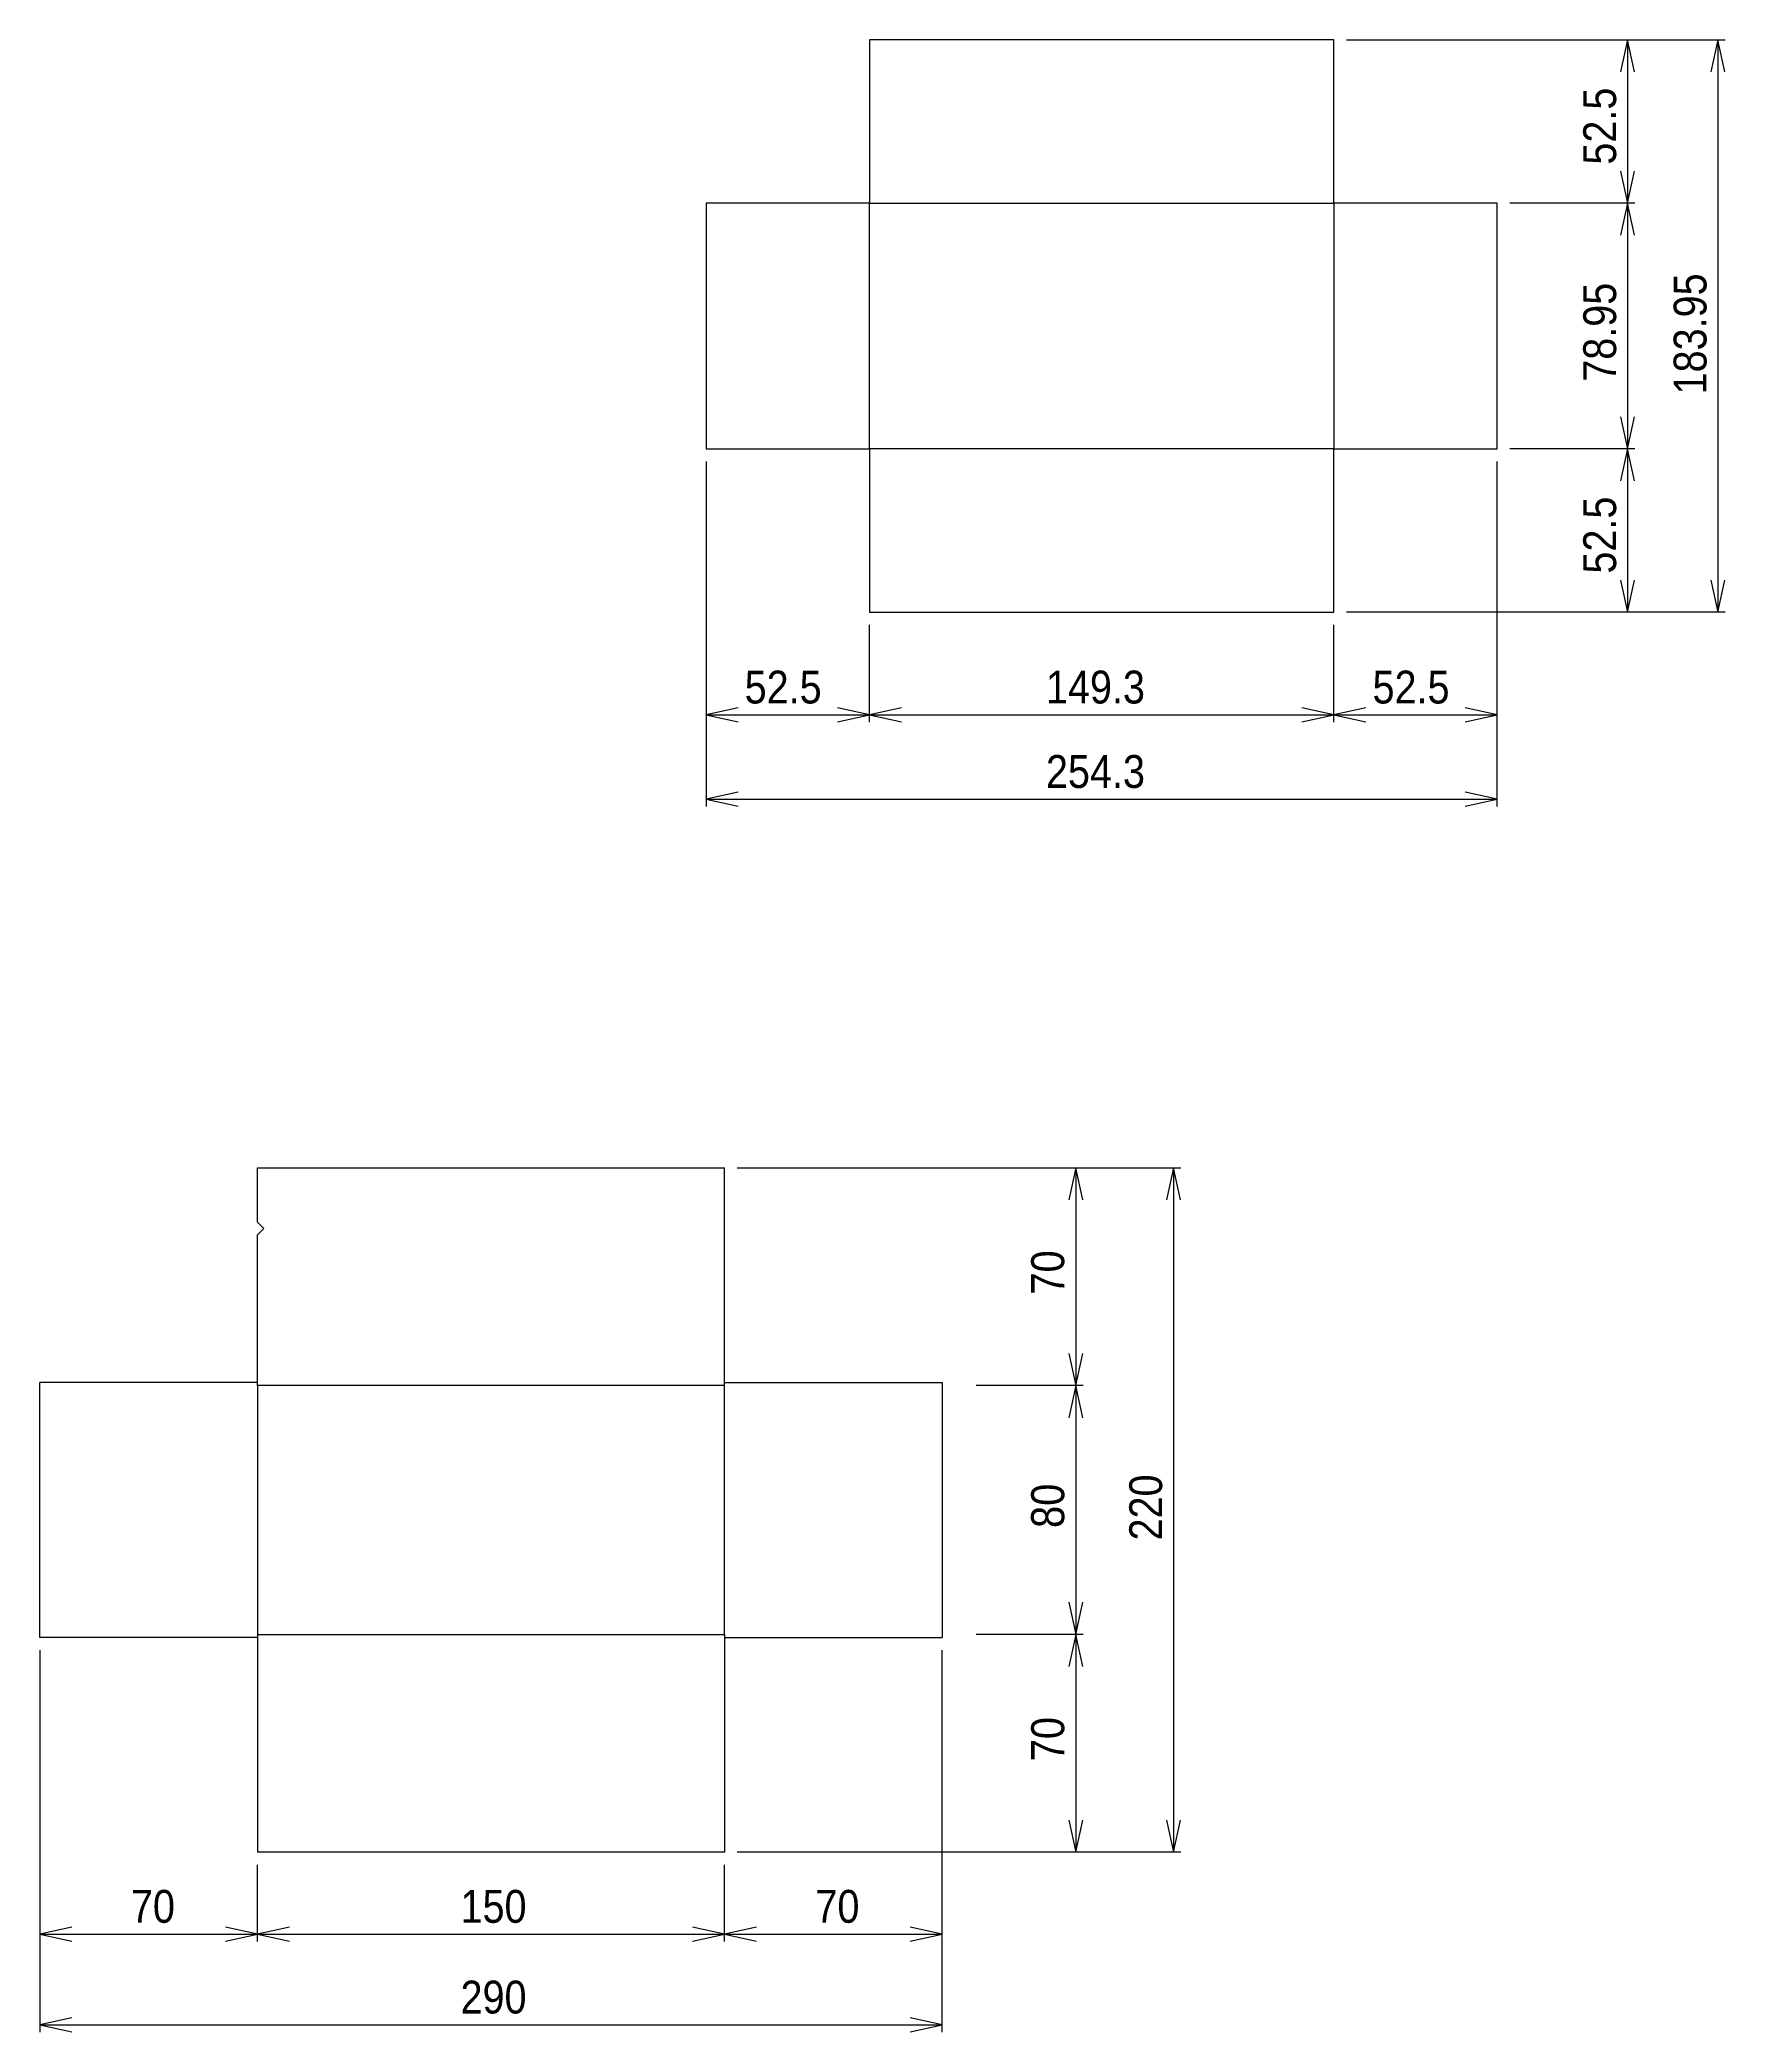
# Model space of a CAD drawing. Extents: x 0 to 1682, y 1 to 953.
# Drawn here: x 0 to 542, y 142 to 782 of the extents above; entities that cross this region are included whole.
import ezdxf

# ---------------------------------------------------------------- set-up
doc = ezdxf.new("R2010")
doc.units = 0
doc.layers.add('Annotation', color=7, linetype='CONTINUOUS')
doc.layers.add('Design', color=7, linetype='CONTINUOUS')
doc.dimstyles.get("Standard").update_dxf_attribs({"dimtxt": 2.5, "dimasz": 2.5, "dimexe": 1.25, "dimexo": 0.625, "dimtad": 1, "dimcen": 2.5, "dimazin": 3, "dimtfac": 1, "dimtmove": 0, "dimatfit": 3})

msp = doc.modelspace()

# ---------------------------------------------------------------- blocks, each defined once
blk = doc.blocks.new('*D1')
at = {"layer": 'Annotation', "color": 20, "linetype": 'CONTINUOUS'}
for p, q in [((235.52, 419.718), (335.269, 419.718)), ((332.918, 419.718), (330.66, 409.37)), ((335.175, 409.37), (332.918, 419.718)), ((332.918, 419.718), (332.918, 349.718)), ((330.66, 360.066), (332.918, 349.718)), ((332.918, 349.718), (335.175, 360.066)), ((335.269, 349.718), (300.889, 349.718))]:
    blk.add_line(p, q, dxfattribs=at)
at = {"layer": 'Annotation', "color": 20, "linetype": 'CONTINUOUS', "width": 0.9}
blk.add_text('70', height=10.634, rotation=90, dxfattribs=at).set_placement((329.237, 378.951))
blk = doc.blocks.new('*D2')
at = {"layer": 'Annotation', "color": 20, "linetype": 'CONTINUOUS'}
for p, q in [((332.918, 349.718), (330.66, 339.37)), ((335.175, 339.37), (332.918, 349.718)), ((332.918, 349.718), (332.918, 269.718)), ((330.66, 280.066), (332.918, 269.718)), ((332.918, 269.718), (335.175, 280.066)), ((335.269, 269.718), (300.889, 269.718))]:
    blk.add_line(p, q, dxfattribs=at)
at = {"layer": 'Annotation', "color": 20, "linetype": 'CONTINUOUS', "width": 0.9}
blk.add_text('80', height=10.634, rotation=90, dxfattribs=at).set_placement((329.237, 303.951))
blk = doc.blocks.new('*D3')
at = {"layer": 'Annotation', "color": 20, "linetype": 'CONTINUOUS'}
for p, q in [((332.918, 269.718), (330.66, 259.37)), ((335.175, 259.37), (332.918, 269.718)), ((332.918, 269.718), (332.918, 199.718)), ((330.66, 210.066), (332.918, 199.718)), ((332.918, 199.718), (335.175, 210.066)), ((335.269, 199.718), (235.52, 199.718))]:
    blk.add_line(p, q, dxfattribs=at)
at = {"layer": 'Annotation', "color": 20, "linetype": 'CONTINUOUS', "width": 0.9}
blk.add_text('70', height=10.634, rotation=90, dxfattribs=at).set_placement((329.237, 228.951))
blk = doc.blocks.new('*D4')
at = {"layer": 'Annotation', "color": 20, "linetype": 'CONTINUOUS'}
for p, q in [((0, 264.654), (0, 171.047)), ((70, 171.047), (70, 195.654)), ((10.282, 175.627), (0, 173.384)), ((0, 173.384), (10.282, 171.14)), ((0, 173.384), (70, 173.384)), ((70, 173.384), (59.718, 175.627)), ((59.718, 171.14), (70, 173.384))]:
    blk.add_line(p, q, dxfattribs=at)
at = {"layer": 'Annotation', "color": 20, "linetype": 'CONTINUOUS', "width": 0.9}
blk.add_text('70', height=10.566, dxfattribs=at).set_placement((29.27, 177.041))
blk = doc.blocks.new('*D5')
at = {"layer": 'Annotation', "color": 20, "linetype": 'CONTINUOUS'}
for p, q in [((220, 171.047), (220, 195.654)), ((80.282, 175.627), (70, 173.384)), ((70, 173.384), (80.282, 171.14)), ((70, 173.384), (220, 173.384)), ((220, 173.384), (209.718, 175.627)), ((209.718, 171.14), (220, 173.384))]:
    blk.add_line(p, q, dxfattribs=at)
at = {"layer": 'Annotation', "color": 20, "linetype": 'CONTINUOUS', "width": 0.9}
blk.add_text('150', height=10.566, dxfattribs=at).set_placement((135.206, 177.041))
blk = doc.blocks.new('*D6')
at = {"layer": 'Annotation', "color": 20, "linetype": 'CONTINUOUS'}
for p, q in [((290, 171.047), (290, 264.654)), ((230.282, 175.627), (220, 173.384)), ((220, 173.384), (230.282, 171.14)), ((220, 173.384), (290, 173.384)), ((290, 173.384), (279.718, 175.627)), ((279.718, 171.14), (290, 173.384))]:
    blk.add_line(p, q, dxfattribs=at)
at = {"layer": 'Annotation', "color": 20, "linetype": 'CONTINUOUS', "width": 0.9}
blk.add_text('70', height=10.566, dxfattribs=at).set_placement((249.27, 177.041))
blk = doc.blocks.new('*D7')
at = {"layer": 'Annotation', "color": 20, "linetype": 'CONTINUOUS'}
for p, q in [((419.992, 782.259), (512.606, 782.259)), ((510.269, 782.259), (508.026, 771.977)), ((512.513, 771.977), (510.269, 782.259)), ((510.269, 782.259), (510.269, 729.759)), ((508.026, 740.041), (510.269, 729.759)), ((510.269, 729.759), (512.513, 740.041)), ((512.606, 729.759), (472.492, 729.759))]:
    blk.add_line(p, q, dxfattribs=at)
at = {"layer": 'Annotation', "color": 20, "linetype": 'CONTINUOUS', "width": 0.9}
blk.add_text('52.5', height=10.566, rotation=90, dxfattribs=at).set_placement((506.612, 742.151))
blk = doc.blocks.new('*D8')
at = {"layer": 'Annotation', "color": 20, "linetype": 'CONTINUOUS'}
for p, q in [((510.269, 729.759), (508.026, 719.477)), ((512.513, 719.477), (510.269, 729.759)), ((510.269, 729.759), (510.269, 650.809)), ((508.026, 661.091), (510.269, 650.809)), ((510.269, 650.809), (512.513, 661.091)), ((512.606, 650.809), (472.492, 650.809))]:
    blk.add_line(p, q, dxfattribs=at)
at = {"layer": 'Annotation', "color": 20, "linetype": 'CONTINUOUS', "width": 0.9}
blk.add_text('78.95', height=10.566, rotation=90, dxfattribs=at).set_placement((506.612, 672.362))
blk = doc.blocks.new('*D9')
at = {"layer": 'Annotation', "color": 20, "linetype": 'CONTINUOUS'}
for p, q in [((510.269, 650.809), (508.026, 640.527)), ((512.513, 640.527), (510.269, 650.809)), ((510.269, 650.809), (510.269, 598.309)), ((508.026, 608.591), (510.269, 598.309)), ((510.269, 598.309), (512.513, 608.591)), ((512.606, 598.309), (419.992, 598.309))]:
    blk.add_line(p, q, dxfattribs=at)
at = {"layer": 'Annotation', "color": 20, "linetype": 'CONTINUOUS', "width": 0.9}
blk.add_text('52.5', height=10.566, rotation=90, dxfattribs=at).set_placement((506.612, 610.701))
blk = doc.blocks.new('*D10')
at = {"layer": 'Annotation', "color": 20, "linetype": 'CONTINUOUS'}
for p, q in [((214.128, 646.745), (214.128, 562.955)), ((266.628, 562.955), (266.628, 594.245)), ((224.41, 567.535), (214.128, 565.292)), ((214.128, 565.292), (224.41, 563.048)), ((214.128, 565.292), (266.628, 565.292)), ((266.628, 565.292), (256.346, 567.535)), ((256.346, 563.048), (266.628, 565.292))]:
    blk.add_line(p, q, dxfattribs=at)
at = {"layer": 'Annotation', "color": 20, "linetype": 'CONTINUOUS', "width": 0.9}
blk.add_text('52.5', height=10.566, dxfattribs=at).set_placement((226.52, 568.949))
blk = doc.blocks.new('*D11')
at = {"layer": 'Annotation', "color": 20, "linetype": 'CONTINUOUS'}
for p, q in [((415.928, 562.955), (415.928, 594.245)), ((276.91, 567.535), (266.628, 565.292)), ((266.628, 565.292), (276.91, 563.048)), ((266.628, 565.292), (415.928, 565.292)), ((415.928, 565.292), (405.646, 567.535)), ((405.646, 563.048), (415.928, 565.292))]:
    blk.add_line(p, q, dxfattribs=at)
at = {"layer": 'Annotation', "color": 20, "linetype": 'CONTINUOUS', "width": 0.9}
blk.add_text('149.3', height=10.566, dxfattribs=at).set_placement((323.356, 568.949))
blk = doc.blocks.new('*D12')
at = {"layer": 'Annotation', "color": 20, "linetype": 'CONTINUOUS'}
for p, q in [((468.428, 562.955), (468.428, 646.745)), ((426.21, 567.535), (415.928, 565.292)), ((415.928, 565.292), (426.21, 563.048)), ((415.928, 565.292), (468.428, 565.292)), ((468.428, 565.292), (458.146, 567.535)), ((458.146, 563.048), (468.428, 565.292))]:
    blk.add_line(p, q, dxfattribs=at)
at = {"layer": 'Annotation', "color": 20, "linetype": 'CONTINUOUS', "width": 0.9}
blk.add_text('52.5', height=10.566, dxfattribs=at).set_placement((428.32, 568.949))
blk = doc.blocks.new('*D19')
at = {"layer": 'Annotation', "color": 20, "linetype": 'CONTINUOUS'}
for p, q in [((224.064, 419.718), (366.7, 419.718)), ((364.363, 419.718), (362.12, 409.436)), ((366.607, 409.436), (364.363, 419.718)), ((364.363, 419.718), (364.363, 199.718)), ((362.12, 210), (364.363, 199.718)), ((364.363, 199.718), (366.607, 210)), ((366.7, 199.718), (224.064, 199.718))]:
    blk.add_line(p, q, dxfattribs=at)
at = {"layer": 'Annotation', "color": 20, "linetype": 'CONTINUOUS', "width": 0.9}
blk.add_text('220', height=10.566, rotation=90, dxfattribs=at).set_placement((360.706, 299.924))
blk = doc.blocks.new('*D20')
at = {"layer": 'Annotation', "color": 20, "linetype": 'CONTINUOUS'}
for p, q in [((0, 264.654), (0, 141.891)), ((290, 141.891), (290, 264.654)), ((10.282, 146.471), (0, 144.227)), ((0, 144.227), (10.282, 141.984)), ((0, 144.227), (290, 144.227)), ((290, 144.227), (279.718, 146.471)), ((279.718, 141.984), (290, 144.227))]:
    blk.add_line(p, q, dxfattribs=at)
at = {"layer": 'Annotation', "color": 20, "linetype": 'CONTINUOUS', "width": 0.9}
blk.add_text('290', height=10.566, dxfattribs=at).set_placement((135.206, 147.885))
blk = doc.blocks.new('*D23')
at = {"layer": 'Annotation', "color": 20, "linetype": 'CONTINUOUS'}
for p, q in [((214.128, 646.745), (214.128, 535.816)), ((468.428, 535.816), (468.428, 562.955)), ((224.41, 540.396), (214.128, 538.153)), ((214.128, 538.153), (224.41, 535.909)), ((214.128, 538.153), (468.428, 538.153)), ((468.428, 538.153), (458.146, 540.396)), ((458.146, 535.909), (468.428, 538.153))]:
    blk.add_line(p, q, dxfattribs=at)
at = {"layer": 'Annotation', "color": 20, "linetype": 'CONTINUOUS', "width": 0.9}
blk.add_text('254.3', height=10.566, dxfattribs=at).set_placement((323.356, 541.81))
blk = doc.blocks.new('*D24')
at = {"layer": 'Annotation', "color": 20, "linetype": 'CONTINUOUS'}
for p, q in [((419.992, 782.259), (541.651, 782.259)), ((539.314, 782.259), (537.071, 771.977)), ((541.557, 771.977), (539.314, 782.259)), ((539.314, 782.259), (539.314, 598.309)), ((537.071, 608.591), (539.314, 598.309)), ((539.314, 598.309), (541.557, 608.591)), ((541.651, 598.309), (419.992, 598.309))]:
    blk.add_line(p, q, dxfattribs=at)
at = {"layer": 'Annotation', "color": 20, "linetype": 'CONTINUOUS', "width": 0.9}
blk.add_text('183.95', height=10.566, rotation=90, dxfattribs=at).set_placement((535.656, 668.298))

# ---------------------------------------------------------------- dimensions: what is measured, and where the dimension line sits
at = {"layer": 'Annotation', "color": 20, "linetype": 'CONTINUOUS'}
for base, p1, p2, text, picture, middle in [((510.269, 782.259), (419.992, 782.259), (472.492, 729.759), '52.5', '*D7', (510.269, 756.009)), ((510.269, 650.809), (472.492, 650.809), (419.992, 598.309), '52.5', '*D9', (510.269, 624.559)), ((332.918, 419.718), (235.52, 419.718), (300.889, 349.718), '70', '*D1', (332.918, 384.718)), ((332.918, 269.718), (300.889, 269.718), (235.52, 199.718), '70', '*D3', (332.918, 234.718))]:
    dim = msp.add_linear_dim(base=base, p1=p1, p2=p2, angle=90, text=text, dimstyle='STANDARD', dxfattribs=at)
    dim.commit()
    dim.dimension.update_dxf_attribs({"geometry": picture, "text_midpoint": middle, "text_rotation": 90.000015})
for p1, p2, distance, text, picture, middle in [((419.992, 782.259), (419.992, 598.309), 119.322, '183.95', '*D24', (539.314, 690.284)), ((472.492, 729.759), (472.492, 650.809), 37.777, '78.95', '*D8', (510.269, 690.284)), ((224.064, 419.718), (224.064, 199.718), 140.299, '220', '*D19', (364.363, 309.718)), ((300.889, 349.718), (300.889, 269.718), 32.029, '80', '*D2', (332.918, 309.718))]:
    dim = msp.add_aligned_dim(p1=p1, p2=p2, distance=distance, text=text, dimstyle='STANDARD', dxfattribs=at)
    dim.commit()
    dim.dimension.update_dxf_attribs({"geometry": picture, "text_midpoint": middle, "text_rotation": 90.000015})
for base, p1, p2, text, picture, middle in [((214.128, 565.292), (214.128, 646.745), (266.628, 594.245), '52.5', '*D10', (240.378, 565.292)), ((415.928, 565.292), (415.928, 594.245), (468.428, 646.745), '52.5', '*D12', (442.178, 565.292)), ((0, 173.384), (0, 264.654), (70, 195.654), '70', '*D4', (35, 173.384)), ((220, 173.384), (220, 195.654), (290, 264.654), '70', '*D6', (255, 173.384))]:
    dim = msp.add_linear_dim(base=base, p1=p1, p2=p2, angle=180, text=text, dimstyle='STANDARD', dxfattribs=at)
    dim.commit()
    dim.dimension.update_dxf_attribs({"geometry": picture, "text_midpoint": middle})
for p1, p2, distance, text, picture, middle in [((214.128, 646.745), (468.428, 646.745), -108.592, '254.3', '*D23', (341.278, 538.153)), ((266.628, 594.245), (415.928, 594.245), -28.953, '149.3', '*D11', (341.278, 565.292)), ((0, 264.654), (290, 264.654), -120.427, '290', '*D20', (145, 144.227)), ((70, 195.654), (220, 195.654), -22.27, '150', '*D5', (145, 173.384))]:
    dim = msp.add_aligned_dim(p1=p1, p2=p2, distance=distance, text=text, dimstyle='STANDARD', dxfattribs=at)
    dim.commit()
    dim.dimension.update_dxf_attribs({"geometry": picture, "text_midpoint": middle})

# ---------------------------------------------------------------- linework, layer by layer
at = {"layer": 'Design', "color": 1, "linetype": 'CONTINUOUS'}
for p, q in [((415.928, 782.259), (266.628, 782.259)), ((266.628, 782.259), (266.628, 729.759)), ((415.928, 729.759), (415.928, 782.259)), ((266.628, 729.759), (214.128, 729.759)), ((214.128, 729.759), (214.128, 650.809)), ((468.428, 729.759), (415.928, 729.759)), ((468.428, 650.809), (468.428, 729.759)), ((214.128, 650.809), (266.628, 650.809)), ((266.628, 650.809), (266.628, 598.309)), ((415.928, 650.809), (468.428, 650.809)), ((415.928, 598.309), (415.928, 650.809)), ((266.628, 598.309), (415.928, 598.309)), ((70, 419.718), (220, 419.718)), ((70, 402.218), (70, 419.718)), ((220, 349.718), (220, 419.718)), ((70, 402.218), (72, 400.218)), ((72, 400.218), (70, 398.218)), ((70, 349.718), (70, 398.218)), ((70, 350.718), (0, 350.718)), ((0, 268.718), (0, 350.718)), ((220, 350.718), (290, 350.718)), ((290, 350.718), (290, 268.718)), ((70, 269.718), (70, 199.718)), ((220, 269.718), (220, 199.718)), ((70, 268.718), (0, 268.718)), ((220, 268.718), (290, 268.718)), ((220, 199.718), (70, 199.718))]:
    msp.add_line(p, q, dxfattribs=at)
at = {"layer": 'Design', "color": 2, "linetype": 'CONTINUOUS'}
for p, q in [((266.628, 650.809), (266.628, 729.759)), ((266.628, 729.759), (415.928, 729.759)), ((415.928, 729.759), (415.928, 650.809)), ((415.928, 650.809), (266.628, 650.809))]:
    msp.add_line(p, q, dxfattribs=at)
at = {"layer": 'Design', "color": 4, "linetype": 'CONTINUOUS'}
for p, q in [((220, 349.718), (70, 349.718)), ((70, 349.718), (70, 269.718)), ((220, 269.718), (220, 349.718)), ((70, 269.718), (220, 269.718))]:
    msp.add_line(p, q, dxfattribs=at)

msp.set_redraw_order([(e.dxf.handle, doc.entitydb.next_handle()) for e in msp.query("TEXT MTEXT ATTDEF DIMENSION ARC_DIMENSION")])  # texts and dimensions are drawn at this point

doc.saveas('drawing.dxf')
